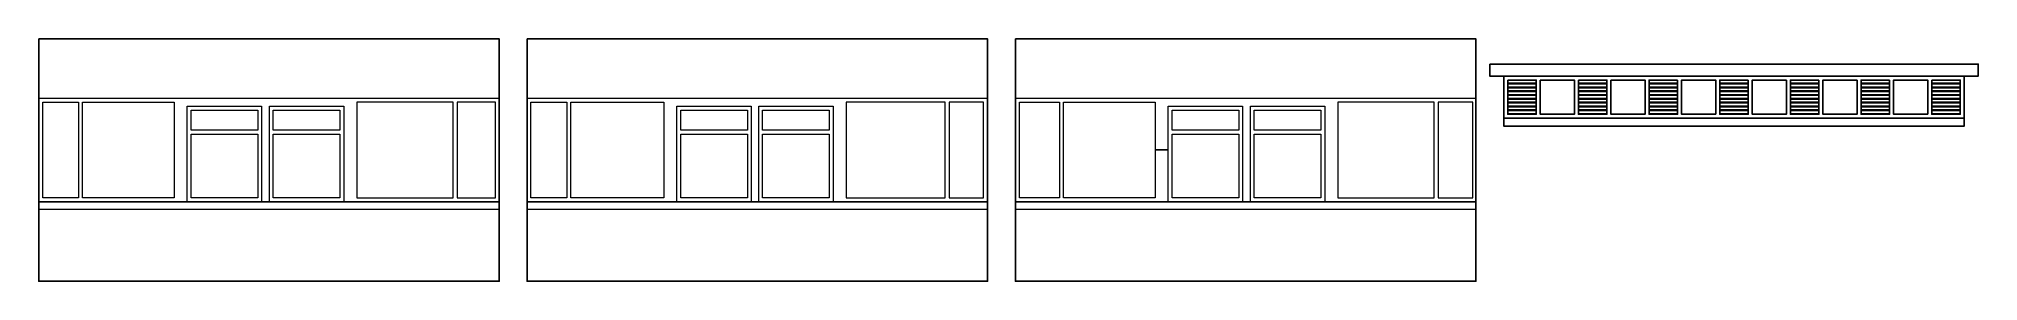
# Model space of a CAD drawing. Header units: millimetres. Extents: x -38 to 179, y -2 to 69.
# Drawn here: x 63.19 to 87.62, y 5.29 to 8.34 of the extents above; entities that cross this region are included whole.
import ezdxf

# ---------------------------------------------------------------- set-up
doc = ezdxf.new("R2010")
doc.units = ezdxf.units.MM
doc.layers.get('0').update_dxf_attribs({"color": 255})
doc.layers.add('A-PLAN 3', color=3, linetype='Continuous')
doc.layers.add('A-PLAN6', color=8, linetype='Continuous')
doc.layers.add('A-PLAN5', color=195, linetype='Continuous', lineweight=9)

msp = doc.modelspace()

# ---------------------------------------------------------------- linework, layer by layer
at = {"color": 3}
msp.add_lwpolyline([(77.253, 6.94), (77.418, 6.94)], dxfattribs=at)
at = {"layer": 'A-PLAN 3'}
for points in [[(63.193, 8.338), (68.992, 8.338), (68.992, 5.29), (63.193, 5.29)], [(69.342, 8.338), (75.142, 8.338), (75.142, 5.29), (69.342, 5.29)], [(75.492, 8.338), (81.292, 8.338), (81.292, 5.29), (75.492, 5.29)], [(81.467, 8.02), (87.617, 8.02), (87.617, 7.87), (81.467, 7.87)], [(81.642, 7.87), (87.442, 7.87), (87.442, 7.24), (81.642, 7.24)], [(81.692, 7.82), (82.052, 7.82), (82.052, 7.39), (81.692, 7.39)], [(82.102, 7.82), (82.532, 7.82), (82.532, 7.39), (82.102, 7.39)], [(82.582, 7.82), (82.942, 7.82), (82.942, 7.39), (82.582, 7.39)], [(82.992, 7.82), (83.422, 7.82), (83.422, 7.39), (82.992, 7.39)], [(83.832, 7.82), (83.472, 7.82), (83.472, 7.39), (83.832, 7.39)], [(84.312, 7.39), (83.882, 7.39), (83.882, 7.82), (84.312, 7.82)], [(84.722, 7.82), (84.362, 7.82), (84.362, 7.39), (84.722, 7.39)], [(85.202, 7.82), (84.772, 7.82), (84.772, 7.39), (85.202, 7.39)], [(85.612, 7.82), (85.252, 7.82), (85.252, 7.39), (85.612, 7.39)], [(86.092, 7.82), (85.662, 7.82), (85.662, 7.39), (86.092, 7.39)], [(86.502, 7.82), (86.142, 7.82), (86.142, 7.39), (86.502, 7.39)], [(86.982, 7.39), (86.552, 7.39), (86.552, 7.82), (86.982, 7.82)], [(87.032, 7.82), (87.392, 7.82), (87.392, 7.39), (87.032, 7.39)], [(81.642, 7.34), (87.442, 7.34), (87.442, 7.24), (81.642, 7.24)]]:
    msp.add_lwpolyline(points, close=True, dxfattribs=at)
at = {"layer": 'A-PLAN5'}
for points in [[(63.193, 7.59), (68.992, 7.59), (68.992, 6.29), (63.193, 6.29)], [(63.193, 7.59), (68.992, 7.59), (68.992, 6.29), (63.193, 6.29)], [(69.342, 7.59), (75.142, 7.59), (75.142, 6.29), (69.342, 6.29)], [(69.342, 7.59), (75.142, 7.59), (75.142, 6.29), (69.342, 6.29)], [(75.492, 7.59), (81.292, 7.59), (81.292, 6.29), (75.492, 6.29)], [(75.492, 7.59), (81.292, 7.59), (81.292, 6.29), (75.492, 6.29)], [(63.243, 7.54), (63.693, 7.54), (63.693, 6.34), (63.243, 6.34)], [(63.743, 7.54), (64.898, 7.54), (64.898, 6.34), (63.743, 6.34)], [(65.063, 7.49), (65.998, 7.49), (65.998, 6.29), (65.063, 6.29)], [(65.953, 7.19), (65.113, 7.19), (65.113, 7.44), (65.953, 7.44)], [(66.098, 7.49), (67.033, 7.49), (67.033, 6.29), (66.098, 6.29)], [(66.143, 7.44), (66.983, 7.44), (66.983, 7.19), (66.143, 7.19)], [(68.413, 7.54), (67.198, 7.54), (67.198, 6.34), (68.413, 6.34)], [(68.947, 7.54), (68.463, 7.54), (68.463, 6.34), (68.947, 6.34)], [(69.392, 7.54), (69.842, 7.54), (69.842, 6.34), (69.392, 6.34)], [(69.892, 7.54), (71.063, 7.54), (71.063, 6.34), (69.892, 6.34)], [(71.228, 7.49), (72.163, 7.49), (72.163, 6.29), (71.228, 6.29)], [(72.118, 7.19), (71.278, 7.19), (71.278, 7.44), (72.118, 7.44)], [(72.263, 7.49), (73.198, 7.49), (73.198, 6.29), (72.263, 6.29)], [(72.308, 7.44), (73.148, 7.44), (73.148, 7.19), (72.308, 7.19)], [(74.608, 7.54), (73.363, 7.54), (73.363, 6.34), (74.608, 6.34)], [(75.092, 7.54), (74.658, 7.54), (74.658, 6.34), (75.092, 6.34)], [(75.542, 7.54), (76.048, 7.54), (76.048, 6.34), (75.542, 6.34)], [(76.098, 7.54), (77.253, 7.54), (77.253, 6.34), (76.098, 6.34)], [(77.418, 7.49), (78.353, 7.49), (78.353, 6.29), (77.418, 6.29)], [(78.308, 7.19), (77.468, 7.19), (77.468, 7.44), (78.308, 7.44)], [(78.453, 7.49), (79.388, 7.49), (79.388, 6.29), (78.453, 6.29)], [(78.498, 7.44), (79.338, 7.44), (79.338, 7.19), (78.498, 7.19)], [(80.768, 7.54), (79.553, 7.54), (79.553, 6.34), (80.768, 6.34)], [(81.252, 7.54), (80.818, 7.54), (80.818, 6.34), (81.252, 6.34)], [(65.113, 7.14), (65.953, 7.14), (65.953, 6.34), (65.113, 6.34)], [(66.143, 7.14), (66.983, 7.14), (66.983, 6.34), (66.143, 6.34)], [(71.278, 7.14), (72.118, 7.14), (72.118, 6.34), (71.278, 6.34)], [(72.308, 7.14), (73.148, 7.14), (73.148, 6.34), (72.308, 6.34)], [(77.468, 7.14), (78.308, 7.14), (78.308, 6.34), (77.468, 6.34)], [(78.498, 7.14), (79.338, 7.14), (79.338, 6.34), (78.498, 6.34)], [(68.992, 6.19), (63.193, 6.19), (63.193, 6.29), (68.992, 6.29)], [(75.142, 6.19), (69.342, 6.19), (69.342, 6.29), (75.142, 6.29)], [(81.292, 6.19), (75.492, 6.19), (75.492, 6.29), (81.292, 6.29)]]:
    msp.add_lwpolyline(points, close=True, dxfattribs=at)
at = {"layer": 'A-PLAN6'}
for p, q in [((82.052, 7.82), (81.692, 7.82)), ((81.692, 7.82), (81.692, 7.78)), ((82.052, 7.78), (82.052, 7.82)), ((82.942, 7.82), (82.582, 7.82)), ((82.582, 7.82), (82.582, 7.78)), ((82.942, 7.78), (82.942, 7.82)), ((83.832, 7.82), (83.472, 7.82)), ((83.472, 7.82), (83.472, 7.78)), ((83.832, 7.78), (83.832, 7.82)), ((84.722, 7.82), (84.362, 7.82)), ((84.362, 7.82), (84.362, 7.78)), ((84.722, 7.78), (84.722, 7.82)), ((85.612, 7.82), (85.252, 7.82)), ((85.252, 7.82), (85.252, 7.78)), ((85.612, 7.78), (85.612, 7.82)), ((86.502, 7.82), (86.142, 7.82)), ((86.142, 7.82), (86.142, 7.78)), ((86.502, 7.78), (86.502, 7.82)), ((87.392, 7.82), (87.032, 7.82)), ((87.032, 7.82), (87.032, 7.78)), ((87.392, 7.78), (87.392, 7.82)), ((81.692, 7.78), (82.052, 7.78)), ((82.052, 7.772), (81.692, 7.772)), ((81.692, 7.772), (81.692, 7.732)), ((81.692, 7.732), (82.052, 7.732)), ((82.052, 7.724), (81.692, 7.724)), ((81.692, 7.724), (81.692, 7.684)), ((81.692, 7.684), (82.052, 7.684)), ((82.052, 7.676), (81.692, 7.676)), ((81.692, 7.676), (81.692, 7.636)), ((81.692, 7.636), (82.052, 7.636)), ((82.052, 7.628), (81.692, 7.628)), ((81.692, 7.628), (81.692, 7.588)), ((81.692, 7.588), (82.052, 7.588)), ((82.052, 7.58), (81.692, 7.58)), ((81.692, 7.58), (81.692, 7.54)), ((82.052, 7.732), (82.052, 7.772)), ((82.052, 7.684), (82.052, 7.724)), ((82.052, 7.636), (82.052, 7.676)), ((82.052, 7.588), (82.052, 7.628)), ((82.052, 7.54), (82.052, 7.58)), ((82.582, 7.78), (82.942, 7.78)), ((82.942, 7.772), (82.582, 7.772)), ((82.582, 7.772), (82.582, 7.732)), ((82.582, 7.732), (82.942, 7.732)), ((82.942, 7.724), (82.582, 7.724)), ((82.582, 7.724), (82.582, 7.684)), ((82.582, 7.684), (82.942, 7.684)), ((82.942, 7.676), (82.582, 7.676)), ((82.582, 7.676), (82.582, 7.636)), ((82.582, 7.636), (82.942, 7.636)), ((82.942, 7.628), (82.582, 7.628)), ((82.582, 7.628), (82.582, 7.588)), ((82.582, 7.588), (82.942, 7.588)), ((82.942, 7.58), (82.582, 7.58)), ((82.582, 7.58), (82.582, 7.54)), ((82.942, 7.732), (82.942, 7.772)), ((82.942, 7.684), (82.942, 7.724)), ((82.942, 7.636), (82.942, 7.676)), ((82.942, 7.588), (82.942, 7.628)), ((82.942, 7.54), (82.942, 7.58)), ((83.472, 7.78), (83.832, 7.78)), ((83.832, 7.772), (83.472, 7.772)), ((83.472, 7.772), (83.472, 7.732)), ((83.472, 7.732), (83.832, 7.732)), ((83.832, 7.724), (83.472, 7.724)), ((83.472, 7.724), (83.472, 7.684)), ((83.472, 7.684), (83.832, 7.684)), ((83.832, 7.676), (83.472, 7.676)), ((83.472, 7.676), (83.472, 7.636)), ((83.472, 7.636), (83.832, 7.636)), ((83.832, 7.628), (83.472, 7.628)), ((83.472, 7.628), (83.472, 7.588)), ((83.472, 7.588), (83.832, 7.588)), ((83.832, 7.58), (83.472, 7.58)), ((83.472, 7.58), (83.472, 7.54)), ((83.832, 7.732), (83.832, 7.772)), ((83.832, 7.684), (83.832, 7.724)), ((83.832, 7.636), (83.832, 7.676)), ((83.832, 7.588), (83.832, 7.628)), ((83.832, 7.54), (83.832, 7.58)), ((84.362, 7.78), (84.722, 7.78)), ((84.722, 7.772), (84.362, 7.772)), ((84.362, 7.772), (84.362, 7.732)), ((84.362, 7.732), (84.722, 7.732)), ((84.722, 7.724), (84.362, 7.724)), ((84.362, 7.724), (84.362, 7.684)), ((84.362, 7.684), (84.722, 7.684)), ((84.722, 7.676), (84.362, 7.676)), ((84.362, 7.676), (84.362, 7.636)), ((84.362, 7.636), (84.722, 7.636)), ((84.722, 7.628), (84.362, 7.628)), ((84.362, 7.628), (84.362, 7.588)), ((84.362, 7.588), (84.722, 7.588)), ((84.722, 7.58), (84.362, 7.58)), ((84.362, 7.58), (84.362, 7.54)), ((84.722, 7.732), (84.722, 7.772)), ((84.722, 7.684), (84.722, 7.724)), ((84.722, 7.636), (84.722, 7.676)), ((84.722, 7.588), (84.722, 7.628)), ((84.722, 7.54), (84.722, 7.58)), ((85.252, 7.78), (85.612, 7.78)), ((85.612, 7.772), (85.252, 7.772)), ((85.252, 7.772), (85.252, 7.732)), ((85.252, 7.732), (85.612, 7.732)), ((85.612, 7.724), (85.252, 7.724)), ((85.252, 7.724), (85.252, 7.684)), ((85.252, 7.684), (85.612, 7.684)), ((85.612, 7.676), (85.252, 7.676)), ((85.252, 7.676), (85.252, 7.636)), ((85.252, 7.636), (85.612, 7.636)), ((85.612, 7.628), (85.252, 7.628)), ((85.252, 7.628), (85.252, 7.588)), ((85.252, 7.588), (85.612, 7.588)), ((85.612, 7.58), (85.252, 7.58)), ((85.252, 7.58), (85.252, 7.54)), ((85.612, 7.732), (85.612, 7.772)), ((85.612, 7.684), (85.612, 7.724)), ((85.612, 7.636), (85.612, 7.676)), ((85.612, 7.588), (85.612, 7.628)), ((85.612, 7.54), (85.612, 7.58)), ((86.142, 7.78), (86.502, 7.78)), ((86.502, 7.772), (86.142, 7.772)), ((86.142, 7.772), (86.142, 7.732)), ((86.142, 7.732), (86.502, 7.732)), ((86.502, 7.724), (86.142, 7.724)), ((86.142, 7.724), (86.142, 7.684)), ((86.142, 7.684), (86.502, 7.684)), ((86.502, 7.676), (86.142, 7.676)), ((86.142, 7.676), (86.142, 7.636)), ((86.142, 7.636), (86.502, 7.636)), ((86.502, 7.628), (86.142, 7.628)), ((86.142, 7.628), (86.142, 7.588)), ((86.142, 7.588), (86.502, 7.588)), ((86.502, 7.58), (86.142, 7.58)), ((86.142, 7.58), (86.142, 7.54)), ((86.502, 7.732), (86.502, 7.772)), ((86.502, 7.684), (86.502, 7.724)), ((86.502, 7.636), (86.502, 7.676)), ((86.502, 7.588), (86.502, 7.628)), ((86.502, 7.54), (86.502, 7.58)), ((87.032, 7.78), (87.392, 7.78)), ((87.392, 7.772), (87.032, 7.772)), ((87.032, 7.772), (87.032, 7.732)), ((87.032, 7.732), (87.392, 7.732)), ((87.392, 7.724), (87.032, 7.724)), ((87.032, 7.724), (87.032, 7.684)), ((87.032, 7.684), (87.392, 7.684)), ((87.392, 7.676), (87.032, 7.676)), ((87.032, 7.676), (87.032, 7.636)), ((87.032, 7.636), (87.392, 7.636)), ((87.392, 7.628), (87.032, 7.628)), ((87.032, 7.628), (87.032, 7.588)), ((87.032, 7.588), (87.392, 7.588)), ((87.392, 7.58), (87.032, 7.58)), ((87.032, 7.58), (87.032, 7.54)), ((87.392, 7.732), (87.392, 7.772)), ((87.392, 7.684), (87.392, 7.724)), ((87.392, 7.636), (87.392, 7.676)), ((87.392, 7.588), (87.392, 7.628)), ((87.392, 7.54), (87.392, 7.58)), ((81.692, 7.54), (82.052, 7.54)), ((82.052, 7.532), (81.692, 7.532)), ((81.692, 7.532), (81.692, 7.492)), ((81.692, 7.492), (82.052, 7.492)), ((82.052, 7.484), (81.692, 7.484)), ((81.692, 7.484), (81.692, 7.444)), ((81.692, 7.444), (82.052, 7.444)), ((82.052, 7.436), (81.692, 7.436)), ((81.692, 7.436), (81.692, 7.396)), ((81.692, 7.396), (82.052, 7.396)), ((82.052, 7.492), (82.052, 7.532)), ((82.052, 7.444), (82.052, 7.484)), ((82.052, 7.396), (82.052, 7.436)), ((82.582, 7.54), (82.942, 7.54)), ((82.942, 7.532), (82.582, 7.532)), ((82.582, 7.532), (82.582, 7.492)), ((82.582, 7.492), (82.942, 7.492)), ((82.942, 7.484), (82.582, 7.484)), ((82.582, 7.484), (82.582, 7.444)), ((82.582, 7.444), (82.942, 7.444)), ((82.942, 7.436), (82.582, 7.436)), ((82.582, 7.436), (82.582, 7.396)), ((82.582, 7.396), (82.942, 7.396)), ((82.942, 7.492), (82.942, 7.532)), ((82.942, 7.444), (82.942, 7.484)), ((82.942, 7.396), (82.942, 7.436)), ((83.472, 7.54), (83.832, 7.54)), ((83.832, 7.532), (83.472, 7.532)), ((83.472, 7.532), (83.472, 7.492)), ((83.472, 7.492), (83.832, 7.492)), ((83.832, 7.484), (83.472, 7.484)), ((83.472, 7.484), (83.472, 7.444)), ((83.472, 7.444), (83.832, 7.444)), ((83.832, 7.436), (83.472, 7.436)), ((83.472, 7.436), (83.472, 7.396)), ((83.472, 7.396), (83.832, 7.396)), ((83.832, 7.492), (83.832, 7.532)), ((83.832, 7.444), (83.832, 7.484)), ((83.832, 7.396), (83.832, 7.436)), ((84.362, 7.54), (84.722, 7.54)), ((84.722, 7.532), (84.362, 7.532)), ((84.362, 7.532), (84.362, 7.492)), ((84.362, 7.492), (84.722, 7.492)), ((84.722, 7.484), (84.362, 7.484)), ((84.362, 7.484), (84.362, 7.444)), ((84.362, 7.444), (84.722, 7.444)), ((84.722, 7.436), (84.362, 7.436)), ((84.362, 7.436), (84.362, 7.396)), ((84.362, 7.396), (84.722, 7.396)), ((84.722, 7.492), (84.722, 7.532)), ((84.722, 7.444), (84.722, 7.484)), ((84.722, 7.396), (84.722, 7.436)), ((85.252, 7.54), (85.612, 7.54)), ((85.612, 7.532), (85.252, 7.532)), ((85.252, 7.532), (85.252, 7.492)), ((85.252, 7.492), (85.612, 7.492)), ((85.612, 7.484), (85.252, 7.484)), ((85.252, 7.484), (85.252, 7.444)), ((85.252, 7.444), (85.612, 7.444)), ((85.612, 7.436), (85.252, 7.436)), ((85.252, 7.436), (85.252, 7.396)), ((85.252, 7.396), (85.612, 7.396)), ((85.612, 7.492), (85.612, 7.532)), ((85.612, 7.444), (85.612, 7.484)), ((85.612, 7.396), (85.612, 7.436)), ((86.142, 7.54), (86.502, 7.54)), ((86.502, 7.532), (86.142, 7.532)), ((86.142, 7.532), (86.142, 7.492)), ((86.142, 7.492), (86.502, 7.492)), ((86.502, 7.484), (86.142, 7.484)), ((86.142, 7.484), (86.142, 7.444)), ((86.142, 7.444), (86.502, 7.444)), ((86.502, 7.436), (86.142, 7.436)), ((86.142, 7.436), (86.142, 7.396)), ((86.142, 7.396), (86.502, 7.396)), ((86.502, 7.492), (86.502, 7.532)), ((86.502, 7.444), (86.502, 7.484)), ((86.502, 7.396), (86.502, 7.436)), ((87.032, 7.54), (87.392, 7.54)), ((87.392, 7.532), (87.032, 7.532)), ((87.032, 7.532), (87.032, 7.492)), ((87.032, 7.492), (87.392, 7.492)), ((87.392, 7.484), (87.032, 7.484)), ((87.032, 7.484), (87.032, 7.444)), ((87.032, 7.444), (87.392, 7.444)), ((87.392, 7.436), (87.032, 7.436)), ((87.032, 7.436), (87.032, 7.396)), ((87.032, 7.396), (87.392, 7.396)), ((87.392, 7.492), (87.392, 7.532)), ((87.392, 7.444), (87.392, 7.484)), ((87.392, 7.396), (87.392, 7.436))]:
    msp.add_line(p, q, dxfattribs=at)

doc.saveas('drawing.dxf')
